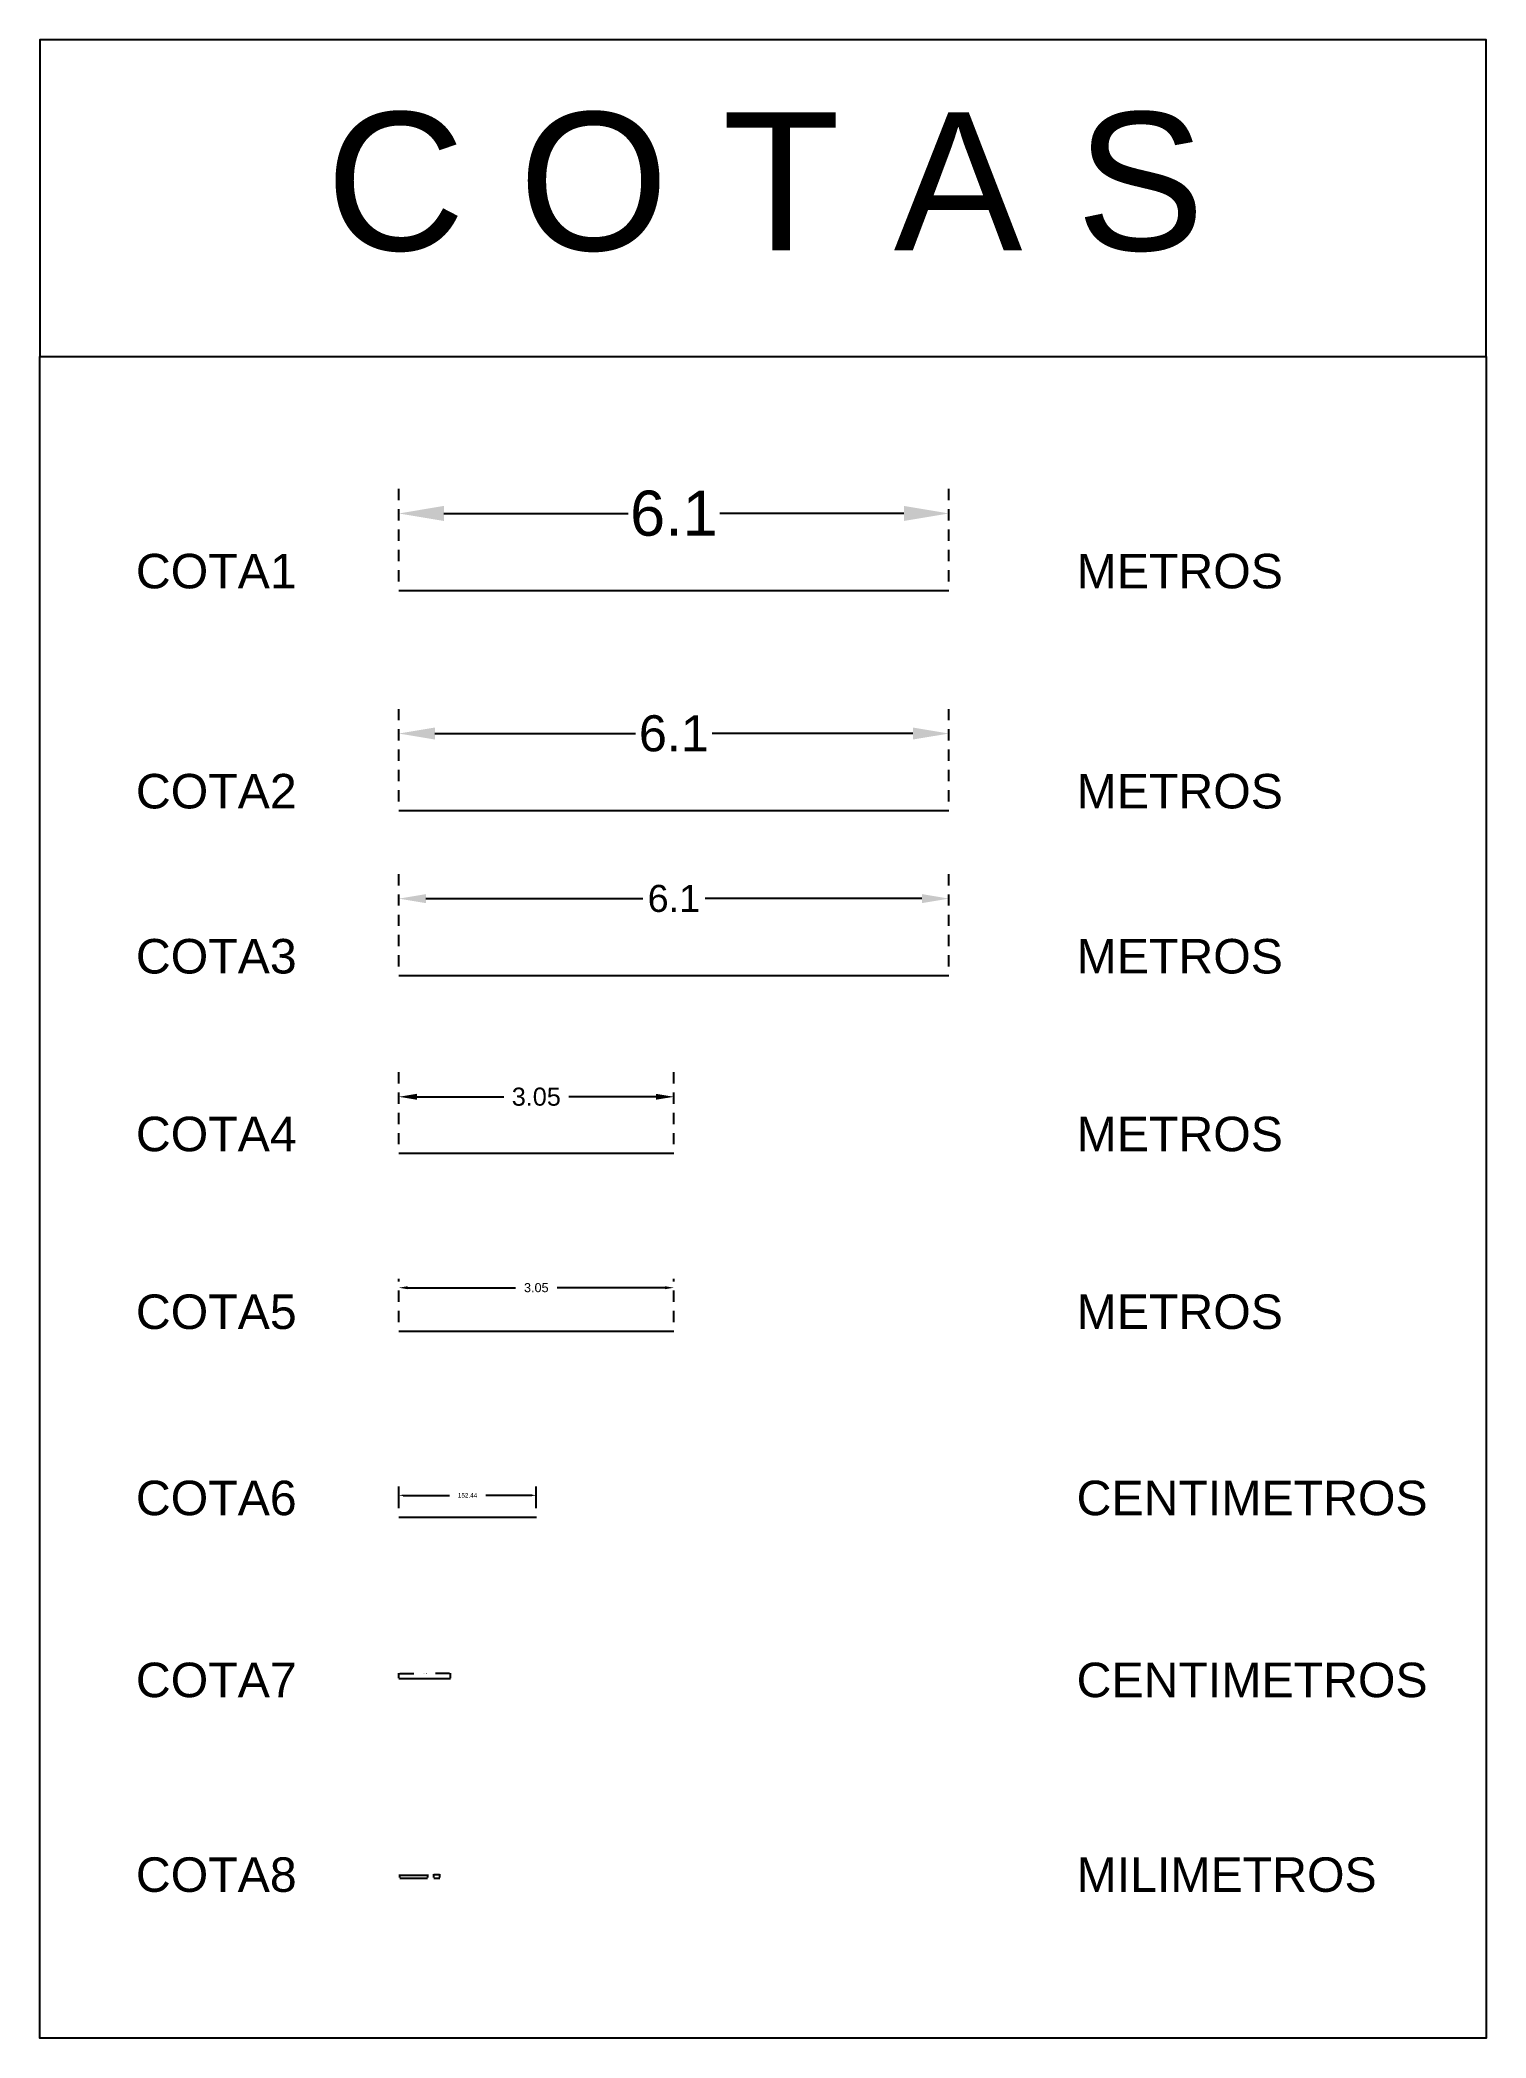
# Model space of a CAD drawing. Header units: metres. Extents: x 8 to 298, y 7 to 251.
# Drawn here: x 7.75 to 23.78, y 228.89 to 251.04 of the extents above; entities that cross this region are included whole.
import ezdxf

# ---------------------------------------------------------------- set-up
doc = ezdxf.new("R2010")
doc.units = ezdxf.units.M
doc.header["$MEASUREMENT"] = 0
doc.linetypes.add('HIDDEN2', pattern=[0.1875, 0.125, -0.0625])
doc.layers.add('A-DETALLES', color=3, linetype='Continuous')
doc.layers.add('A-TEXTOS', color=2, linetype='Continuous')
doc.styles.get("Standard").update_dxf_attribs({"font": 'arial.ttf'})
doc.dimstyles.new('COTA1', dxfattribs={"dimtxt": 0.5, "dimasz": 0.5, "dimexe": 0.3, "dimexo": 0.1, "dimgap": 0.1, "dimtad": 0, "dimdsep": 46, "dimtxsty": 'Standard', "dimcen": 0.085, "dimclrd": 2, "dimclre": 8, "dimclrt": 3, "dimadec": 0, "dimazin": 0, "dimtfac": 1, "dimtmove": 0, "dimatfit": 3, "dimfxl": 1, "dimarcsym": 0})
doc.dimstyles.new('COTA2', dxfattribs={"dimtxt": 0.4, "dimasz": 0.4, "dimexe": 0.3, "dimexo": 0.1, "dimgap": 0.1, "dimtad": 0, "dimdsep": 46, "dimtxsty": 'Standard', "dimcen": 0.085, "dimclrd": 2, "dimclre": 8, "dimclrt": 3, "dimadec": 0, "dimazin": 0, "dimtfac": 1, "dimtmove": 0, "dimatfit": 3, "dimfxl": 1, "dimarcsym": 0})
doc.dimstyles.new('COTA3', dxfattribs={"dimtxt": 0.3, "dimasz": 0.3, "dimexe": 0.3, "dimexo": 0.1, "dimgap": 0.1, "dimtad": 0, "dimdsep": 46, "dimtxsty": 'Standard', "dimcen": 0.085, "dimclrd": 2, "dimclre": 8, "dimclrt": 3, "dimadec": 0, "dimazin": 0, "dimtfac": 1, "dimtmove": 0, "dimatfit": 3, "dimfxl": 1, "dimarcsym": 0})
doc.dimstyles.new('COTA4', dxfattribs={"dimtxt": 0.2, "dimasz": 0.2, "dimexe": 0.3, "dimexo": 0.1, "dimgap": 0.1, "dimtad": 0, "dimdsep": 46, "dimtxsty": 'Standard', "dimcen": 0.085, "dimclrd": 2, "dimclre": 8, "dimclrt": 3, "dimadec": 0, "dimazin": 0, "dimtfac": 1, "dimtmove": 0, "dimatfit": 3, "dimfxl": 1, "dimarcsym": 0})
doc.dimstyles.new('COTA5', dxfattribs={"dimtxt": 0.1, "dimasz": 0.1, "dimexe": 0.1, "dimexo": 0.1, "dimgap": 0.1, "dimtad": 0, "dimdsep": 46, "dimtxsty": 'Standard', "dimcen": 0.085, "dimclrd": 2, "dimclre": 8, "dimclrt": 3, "dimadec": 0, "dimazin": 0, "dimtfac": 1, "dimtmove": 0, "dimatfit": 3, "dimfxl": 1, "dimarcsym": 0})
doc.dimstyles.new('COTA6', dxfattribs={"dimtxt": 0.05, "dimasz": 0.05, "dimexe": 0.1, "dimexo": 0.1, "dimgap": 0.1, "dimtad": 0, "dimlfac": 100, "dimdsep": 46, "dimtxsty": 'Standard', "dimcen": 0.085, "dimclrd": 2, "dimclre": 8, "dimclrt": 3, "dimadec": 0, "dimazin": 0, "dimtfac": 1, "dimtmove": 0, "dimatfit": 3, "dimfxl": 1, "dimarcsym": 0})
doc.dimstyles.new('COTA7', dxfattribs={"dimtxt": 0.01, "dimasz": 0.01, "dimexe": 0.005, "dimexo": 0.005, "dimgap": 0.1, "dimtad": 0, "dimdec": 4, "dimlfac": 100, "dimdsep": 46, "dimtxsty": 'Standard', "dimcen": 0.085, "dimclrd": 2, "dimclre": 8, "dimclrt": 3, "dimadec": 0, "dimazin": 0, "dimtfac": 1, "dimtdec": 4, "dimtmove": 0, "dimatfit": 3, "dimfxl": 1, "dimarcsym": 0})
doc.dimstyles.new('COTA8', dxfattribs={"dimtxt": 0.003, "dimasz": 0.003, "dimexe": 0.005, "dimexo": 0.005, "dimgap": 0.003, "dimtad": 1, "dimdec": 0, "dimlfac": 1000, "dimdsep": 46, "dimtxsty": 'Standard', "dimcen": 0.1, "dimclrd": 2, "dimclre": 8, "dimclrt": 3, "dimadec": 0, "dimazin": 0, "dimtfac": 1, "dimtdec": 0, "dimtmove": 0, "dimatfit": 3, "dimfxl": 1, "dimarcsym": 0})

msp = doc.modelspace()

# ---------------------------------------------------------------- texts
at = {"layer": 'A-TEXTOS', "attachment_point": 1}
for s, insert, char_height, width in [('C O T A S', (10.9163591, 250.2390865), 1.53081398, 49.202104634), ('\\pxql;COTA1', (8.8119771, 245.3434692), 0.382703494, 12.300526158), ('\\pxql;METROS', (19.2383435, 245.3434692), 0.382703494, 12.300526158), ('\\pxql;COTA2', (8.8119771, 242.9035589), 0.382703494, 12.300526158), ('\\pxql;METROS', (19.2383435, 242.9035589), 0.382703494, 12.300526158), ('\\pxql;COTA3', (8.8119771, 241.0736266), 0.382703494, 12.300526158), ('\\pxql;METROS', (19.2383435, 241.0736266), 0.382703494, 12.300526158), ('\\pxql;COTA4', (8.8119771, 239.1029298), 0.382703494, 12.300526158), ('\\pxql;METROS', (19.2383435, 239.1029298), 0.382703494, 12.300526158), ('\\pxql;COTA5', (8.8119771, 237.1322331), 0.382703494, 12.300526158), ('\\pxql;METROS', (19.2383435, 237.1322331), 0.382703494, 12.300526158), ('\\pxql;COTA6', (8.8119771, 235.0676934), 0.382703494, 12.300526158), ('\\pxql;CENTIMETROS', (19.2383435, 235.0676934), 0.382703494, 12.300526158), ('\\pxql;COTA7', (8.8119771, 233.0500751), 0.382703494, 12.300526158), ('\\pxql;CENTIMETROS', (19.2383435, 233.0500751), 0.382703494, 12.300526158), ('\\pxql;COTA8', (8.8119771, 230.8916931), 0.382703494, 12.300526158), ('\\pxql;MILIMETROS', (19.2383435, 230.8916931), 0.382703494, 12.300526158)]:
    msp.add_mtext(s, dxfattribs=dict(at, insert=insert, char_height=char_height, width=width))

# ---------------------------------------------------------------- blocks, each defined once
blk = doc.blocks.new('*D167')
at = {"layer": 'A-TEXTOS', "color": 8, "linetype": 'HIDDEN2', "lineweight": -2, "transparency": 16777216}
for p, q in [((12.113, 230.668), (12.113, 230.706)), ((12.18, 230.668), (12.18, 230.706))]:
    blk.add_line(p, q, dxfattribs=at)
at = {"layer": 'A-TEXTOS', "color": 2, "lineweight": -2, "transparency": 16777216}
blk.add_line((12.116, 230.701), (12.177, 230.701), dxfattribs=at)
at = {"layer": 'A-TEXTOS', "color": 2, "transparency": 16777216}
for points in [[(12.116, 230.701), (12.116, 230.7), (12.113, 230.701)], [(12.177, 230.701), (12.177, 230.7), (12.18, 230.701)]]:
    blk.add_solid(points, dxfattribs=at)
at = {"layer": 'Defpoints', "color": 0, "transparency": 16777216}
for p in [(12.113, 230.663), (12.18, 230.701), (12.18, 230.663)]:
    blk.add_point(p, dxfattribs=at)
at = {"layer": 'A-TEXTOS', "color": 3, "transparency": 16777216, "insert": (12.146, 230.705), "char_height": 0.003, "attachment_point": 5}
blk.add_mtext('67', dxfattribs=at)
blk = doc.blocks.new('*D168')
at = {"layer": 'A-TEXTOS', "color": 8, "linetype": 'HIDDEN2', "lineweight": -2, "transparency": 16777216}
for p, q in [((11.736, 230.668), (11.736, 230.7)), ((12.046, 230.668), (12.046, 230.7))]:
    blk.add_line(p, q, dxfattribs=at)
at = {"layer": 'A-TEXTOS', "color": 2, "lineweight": -2, "transparency": 16777216}
blk.add_line((11.739, 230.695), (12.043, 230.695), dxfattribs=at)
at = {"layer": 'A-TEXTOS', "color": 2, "transparency": 16777216}
for points in [[(11.739, 230.695), (11.739, 230.694), (11.736, 230.695)], [(12.043, 230.695), (12.043, 230.694), (12.046, 230.695)]]:
    blk.add_solid(points, dxfattribs=at)
at = {"layer": 'Defpoints', "color": 0, "transparency": 16777216}
for p in [(11.736, 230.663), (12.046, 230.695), (12.046, 230.663)]:
    blk.add_point(p, dxfattribs=at)
at = {"layer": 'A-TEXTOS', "color": 3, "transparency": 16777216, "insert": (11.891, 230.699), "char_height": 0.003, "attachment_point": 5}
blk.add_mtext('310', dxfattribs=at)
blk = doc.blocks.new('*D169')
at = {"layer": 'A-TEXTOS', "color": 8, "linetype": 'HIDDEN2', "lineweight": -2, "transparency": 16777216}
for p, q in [((11.726, 240.768), (11.726, 241.821)), ((17.824, 240.768), (17.824, 241.821))]:
    blk.add_line(p, q, dxfattribs=at)
at = {"layer": 'A-TEXTOS', "color": 2, "lineweight": -2, "transparency": 16777216}
for p, q in [((12.026, 241.521), (14.43, 241.521)), ((17.524, 241.521), (15.12, 241.521))]:
    blk.add_line(p, q, dxfattribs=at)
at = {"layer": 'A-TEXTOS', "color": 2, "transparency": 16777216}
for points in [[(12.026, 241.571), (12.026, 241.471), (11.726, 241.521)], [(17.524, 241.571), (17.524, 241.471), (17.824, 241.521)]]:
    blk.add_solid(points, dxfattribs=at)
at = {"layer": 'Defpoints', "color": 0, "transparency": 16777216}
for p in [(17.824, 241.521), (11.726, 240.668), (17.824, 240.668)]:
    blk.add_point(p, dxfattribs=at)
at = {"layer": 'A-TEXTOS', "color": 3, "transparency": 16777216, "insert": (14.775, 241.521), "char_height": 0.3, "attachment_point": 5}
blk.add_mtext('6.1', dxfattribs=at)
blk = doc.blocks.new('*D170')
at = {"layer": 'A-TEXTOS', "color": 8, "linetype": 'HIDDEN2', "lineweight": -2, "transparency": 16777216}
for p, q in [((11.726, 238.797), (11.726, 239.624)), ((14.775, 238.797), (14.775, 239.624))]:
    blk.add_line(p, q, dxfattribs=at)
at = {"layer": 'A-TEXTOS', "color": 2, "lineweight": -2, "transparency": 16777216}
for p, q in [((11.926, 239.324), (12.89, 239.324)), ((14.575, 239.324), (13.611, 239.324))]:
    blk.add_line(p, q, dxfattribs=at)
at = {"layer": 'A-TEXTOS', "color": 2, "transparency": 16777216}
for points in [[(11.926, 239.357), (11.926, 239.291), (11.726, 239.324)], [(14.575, 239.357), (14.575, 239.291), (14.775, 239.324)]]:
    blk.add_solid(points, dxfattribs=at)
at = {"layer": 'Defpoints', "color": 0, "transparency": 16777216}
for p in [(14.775, 239.324), (11.726, 238.697), (14.775, 238.697)]:
    blk.add_point(p, dxfattribs=at)
at = {"layer": 'A-TEXTOS', "color": 3, "transparency": 16777216, "insert": (13.25, 239.324), "char_height": 0.2, "attachment_point": 5}
blk.add_mtext('3.05', dxfattribs=at)
blk = doc.blocks.new('*D171')
at = {"layer": 'A-TEXTOS', "color": 8, "linetype": 'HIDDEN2', "lineweight": -2, "transparency": 16777216}
for p, q in [((11.726, 236.827), (11.726, 237.307)), ((14.775, 236.827), (14.775, 237.307))]:
    blk.add_line(p, q, dxfattribs=at)
at = {"layer": 'A-TEXTOS', "color": 2, "lineweight": -2, "transparency": 16777216}
for p, q in [((11.826, 237.207), (13.02, 237.207)), ((14.675, 237.207), (13.481, 237.207))]:
    blk.add_line(p, q, dxfattribs=at)
at = {"layer": 'A-TEXTOS', "color": 2, "transparency": 16777216}
for points in [[(11.826, 237.224), (11.826, 237.19), (11.726, 237.207)], [(14.675, 237.224), (14.675, 237.19), (14.775, 237.207)]]:
    blk.add_solid(points, dxfattribs=at)
at = {"layer": 'Defpoints', "color": 0, "transparency": 16777216}
for p in [(14.775, 237.207), (11.726, 236.727), (14.775, 236.727)]:
    blk.add_point(p, dxfattribs=at)
at = {"layer": 'A-TEXTOS', "color": 3, "transparency": 16777216, "insert": (13.25, 237.207), "char_height": 0.1, "attachment_point": 5}
blk.add_mtext('3.05', dxfattribs=at)
blk = doc.blocks.new('*D36')
at = {"layer": 'A-TEXTOS', "color": 8, "linetype": 'HIDDEN2', "lineweight": -2, "transparency": 16777216}
for p, q in [((11.726, 245.038), (11.726, 246.091)), ((17.824, 245.038), (17.824, 246.091))]:
    blk.add_line(p, q, dxfattribs=at)
at = {"layer": 'A-TEXTOS', "color": 2, "lineweight": -2, "transparency": 16777216}
for p, q in [((12.226, 245.791), (14.267, 245.791)), ((17.324, 245.791), (15.283, 245.791))]:
    blk.add_line(p, q, dxfattribs=at)
at = {"layer": 'A-TEXTOS', "color": 2, "transparency": 16777216}
for points in [[(12.226, 245.875), (12.226, 245.708), (11.726, 245.791)], [(17.324, 245.875), (17.324, 245.708), (17.824, 245.791)]]:
    blk.add_solid(points, dxfattribs=at)
at = {"layer": 'Defpoints', "color": 0, "transparency": 16777216}
for p in [(17.824, 245.791), (11.726, 244.938), (17.824, 244.938)]:
    blk.add_point(p, dxfattribs=at)
at = {"layer": 'A-TEXTOS', "color": 3, "transparency": 16777216, "insert": (14.775, 245.791), "char_height": 0.5, "attachment_point": 5}
blk.add_mtext('6.1', dxfattribs=at)
blk = doc.blocks.new('*D172')
at = {"layer": 'A-TEXTOS', "color": 8, "lineweight": -2, "transparency": 16777216}
for p, q in [((11.726, 234.762), (11.726, 235.005)), ((13.25, 234.762), (13.25, 235.005))]:
    blk.add_line(p, q, dxfattribs=at)
at = {"layer": 'A-TEXTOS', "color": 2, "lineweight": -2, "transparency": 16777216}
for p, q in [((11.776, 234.905), (12.287, 234.905)), ((13.2, 234.905), (12.69, 234.905))]:
    blk.add_line(p, q, dxfattribs=at)
at = {"layer": 'A-TEXTOS', "color": 2, "transparency": 16777216}
for points in [[(11.776, 234.914), (11.776, 234.897), (11.726, 234.905)], [(13.2, 234.914), (13.2, 234.897), (13.25, 234.905)]]:
    blk.add_solid(points, dxfattribs=at)
at = {"layer": 'Defpoints', "color": 0, "transparency": 16777216}
for p in [(13.25, 234.905), (11.726, 234.662), (13.25, 234.662)]:
    blk.add_point(p, dxfattribs=at)
at = {"layer": 'A-TEXTOS', "color": 3, "transparency": 16777216, "insert": (12.488, 234.905), "char_height": 0.05, "attachment_point": 5}
blk.add_mtext('152.44', dxfattribs=at)
blk = doc.blocks.new('*D35')
at = {"layer": 'A-TEXTOS', "color": 8, "linetype": 'HIDDEN2', "lineweight": -2, "transparency": 16777216}
for p, q in [((11.726, 242.598), (11.726, 243.651)), ((17.824, 242.598), (17.824, 243.651))]:
    blk.add_line(p, q, dxfattribs=at)
at = {"layer": 'A-TEXTOS', "color": 2, "lineweight": -2, "transparency": 16777216}
for p, q in [((12.126, 243.351), (14.348, 243.351)), ((17.424, 243.351), (15.201, 243.351))]:
    blk.add_line(p, q, dxfattribs=at)
at = {"layer": 'A-TEXTOS', "color": 2, "transparency": 16777216}
for points in [[(12.126, 243.418), (12.126, 243.285), (11.726, 243.351)], [(17.424, 243.418), (17.424, 243.285), (17.824, 243.351)]]:
    blk.add_solid(points, dxfattribs=at)
at = {"layer": 'Defpoints', "color": 0, "transparency": 16777216}
for p in [(17.824, 243.351), (11.726, 242.498), (17.824, 242.498)]:
    blk.add_point(p, dxfattribs=at)
at = {"layer": 'A-TEXTOS', "color": 3, "transparency": 16777216, "insert": (14.775, 243.351), "char_height": 0.4, "attachment_point": 5}
blk.add_mtext('6.1', dxfattribs=at)
blk = doc.blocks.new('*D166')
at = {"layer": 'A-TEXTOS', "color": 8, "lineweight": -2, "transparency": 16777216}
for p, q in [((11.726, 232.88), (11.726, 232.935)), ((12.299, 232.88), (12.299, 232.935))]:
    blk.add_line(p, q, dxfattribs=at)
at = {"layer": 'A-TEXTOS', "color": 2, "lineweight": -2, "transparency": 16777216}
for p, q in [((11.736, 232.93), (11.892, 232.93)), ((12.289, 232.93), (12.133, 232.93))]:
    blk.add_line(p, q, dxfattribs=at)
at = {"layer": 'A-TEXTOS', "color": 2, "transparency": 16777216}
for points in [[(11.736, 232.931), (11.736, 232.928), (11.726, 232.93)], [(12.289, 232.931), (12.289, 232.928), (12.299, 232.93)]]:
    blk.add_solid(points, dxfattribs=at)
at = {"layer": 'Defpoints', "color": 0, "transparency": 16777216}
for p in [(11.726, 232.875), (12.299, 232.93), (12.299, 232.875)]:
    blk.add_point(p, dxfattribs=at)
at = {"layer": 'A-TEXTOS', "color": 3, "transparency": 16777216, "insert": (12.013, 232.93), "char_height": 0.01, "attachment_point": 5}
blk.add_mtext('57.326', dxfattribs=at)

# ---------------------------------------------------------------- dimensions: what is measured, and where the dimension line sits
at = {"layer": 'A-TEXTOS'}
for base, p1, p2, dimstyle, picture, middle in [((17.8235163, 245.7912934), (11.7260163, 244.9380162), (17.8235163, 244.9380162), 'COTA1', '*D36', (14.7747663, 245.7912934)), ((17.8235163, 243.3513831), (11.7260163, 242.4981059), (17.8235163, 242.4981059), 'COTA2', '*D35', (14.7747663, 243.3513831)), ((17.8235163, 241.5214508), (11.7260163, 240.6681736), (17.8235163, 240.6681736), 'COTA3', '*D169', (14.7747663, 241.5214508)), ((14.7747663, 239.3241154), (11.7260163, 238.6974768), (14.7747663, 238.6974768), 'COTA4', '*D170', (13.2503913, 239.3241154)), ((14.7747663, 237.2070771), (11.7260163, 236.7267801), (14.7747663, 236.7267801), 'COTA5', '*D171', (13.2503913, 237.2070771)), ((13.2503913, 234.9052659), (11.7260163, 234.6622403), (13.2503913, 234.6622403), 'COTA6', '*D172', (12.4882038, 234.9052659)), ((12.2992767, 232.929538), (11.7260163, 232.874538), (12.2992767, 232.874538), 'COTA7', '*D166', (12.0126465, 232.929538)), ((12.0457733, 230.6947245), (11.7357733, 230.6625869), (12.0457733, 230.6625869), 'COTA8', '*D168', (11.8907733, 230.6992573)), ((12.1796642, 230.7007188), (12.1126642, 230.6625869), (12.1796642, 230.6625869), 'COTA8', '*D167', (12.1461642, 230.7052505))]:
    dim = msp.add_linear_dim(base=base, p1=p1, p2=p2, dimstyle=dimstyle, dxfattribs=at)
    dim.commit()
    dim.dimension.update_dxf_attribs({"geometry": picture, "text_midpoint": middle})

# ---------------------------------------------------------------- linework, layer by layer
for points in [[(7.748924, 247.5323911), (23.7763909, 247.5323911), (23.7763909, 251.0407964), (7.748924, 251.0407964)], [(7.748924, 247.5323911), (23.7763909, 247.5323911), (23.7763909, 228.8883876), (7.748924, 228.8883876)]]:
    msp.add_lwpolyline(points, close=True)
at = {"layer": 'A-DETALLES', "color": 7}
for points in [[(11.7260163, 244.9380162), (17.8235163, 244.9380162)], [(11.7260163, 242.4981059), (17.8235163, 242.4981059)], [(11.7260163, 240.6681736), (17.8235163, 240.6681736)], [(11.7260163, 238.6974768), (14.7747663, 238.6974768)], [(11.7260163, 236.7267801), (14.7747663, 236.7267801)], [(11.7260163, 234.6622403), (13.2503913, 234.6622403)], [(11.7260163, 232.874538), (12.2992767, 232.874538)], [(11.7357733, 230.6625869), (12.0457733, 230.6625869)], [(12.1126642, 230.6625869), (12.1796642, 230.6625869)]]:
    msp.add_lwpolyline(points, dxfattribs=at)

msp.set_redraw_order([(e.dxf.handle, doc.entitydb.next_handle()) for e in msp.query("TEXT MTEXT ATTDEF DIMENSION ARC_DIMENSION")])  # texts and dimensions are drawn at this point

doc.saveas('drawing.dxf')
